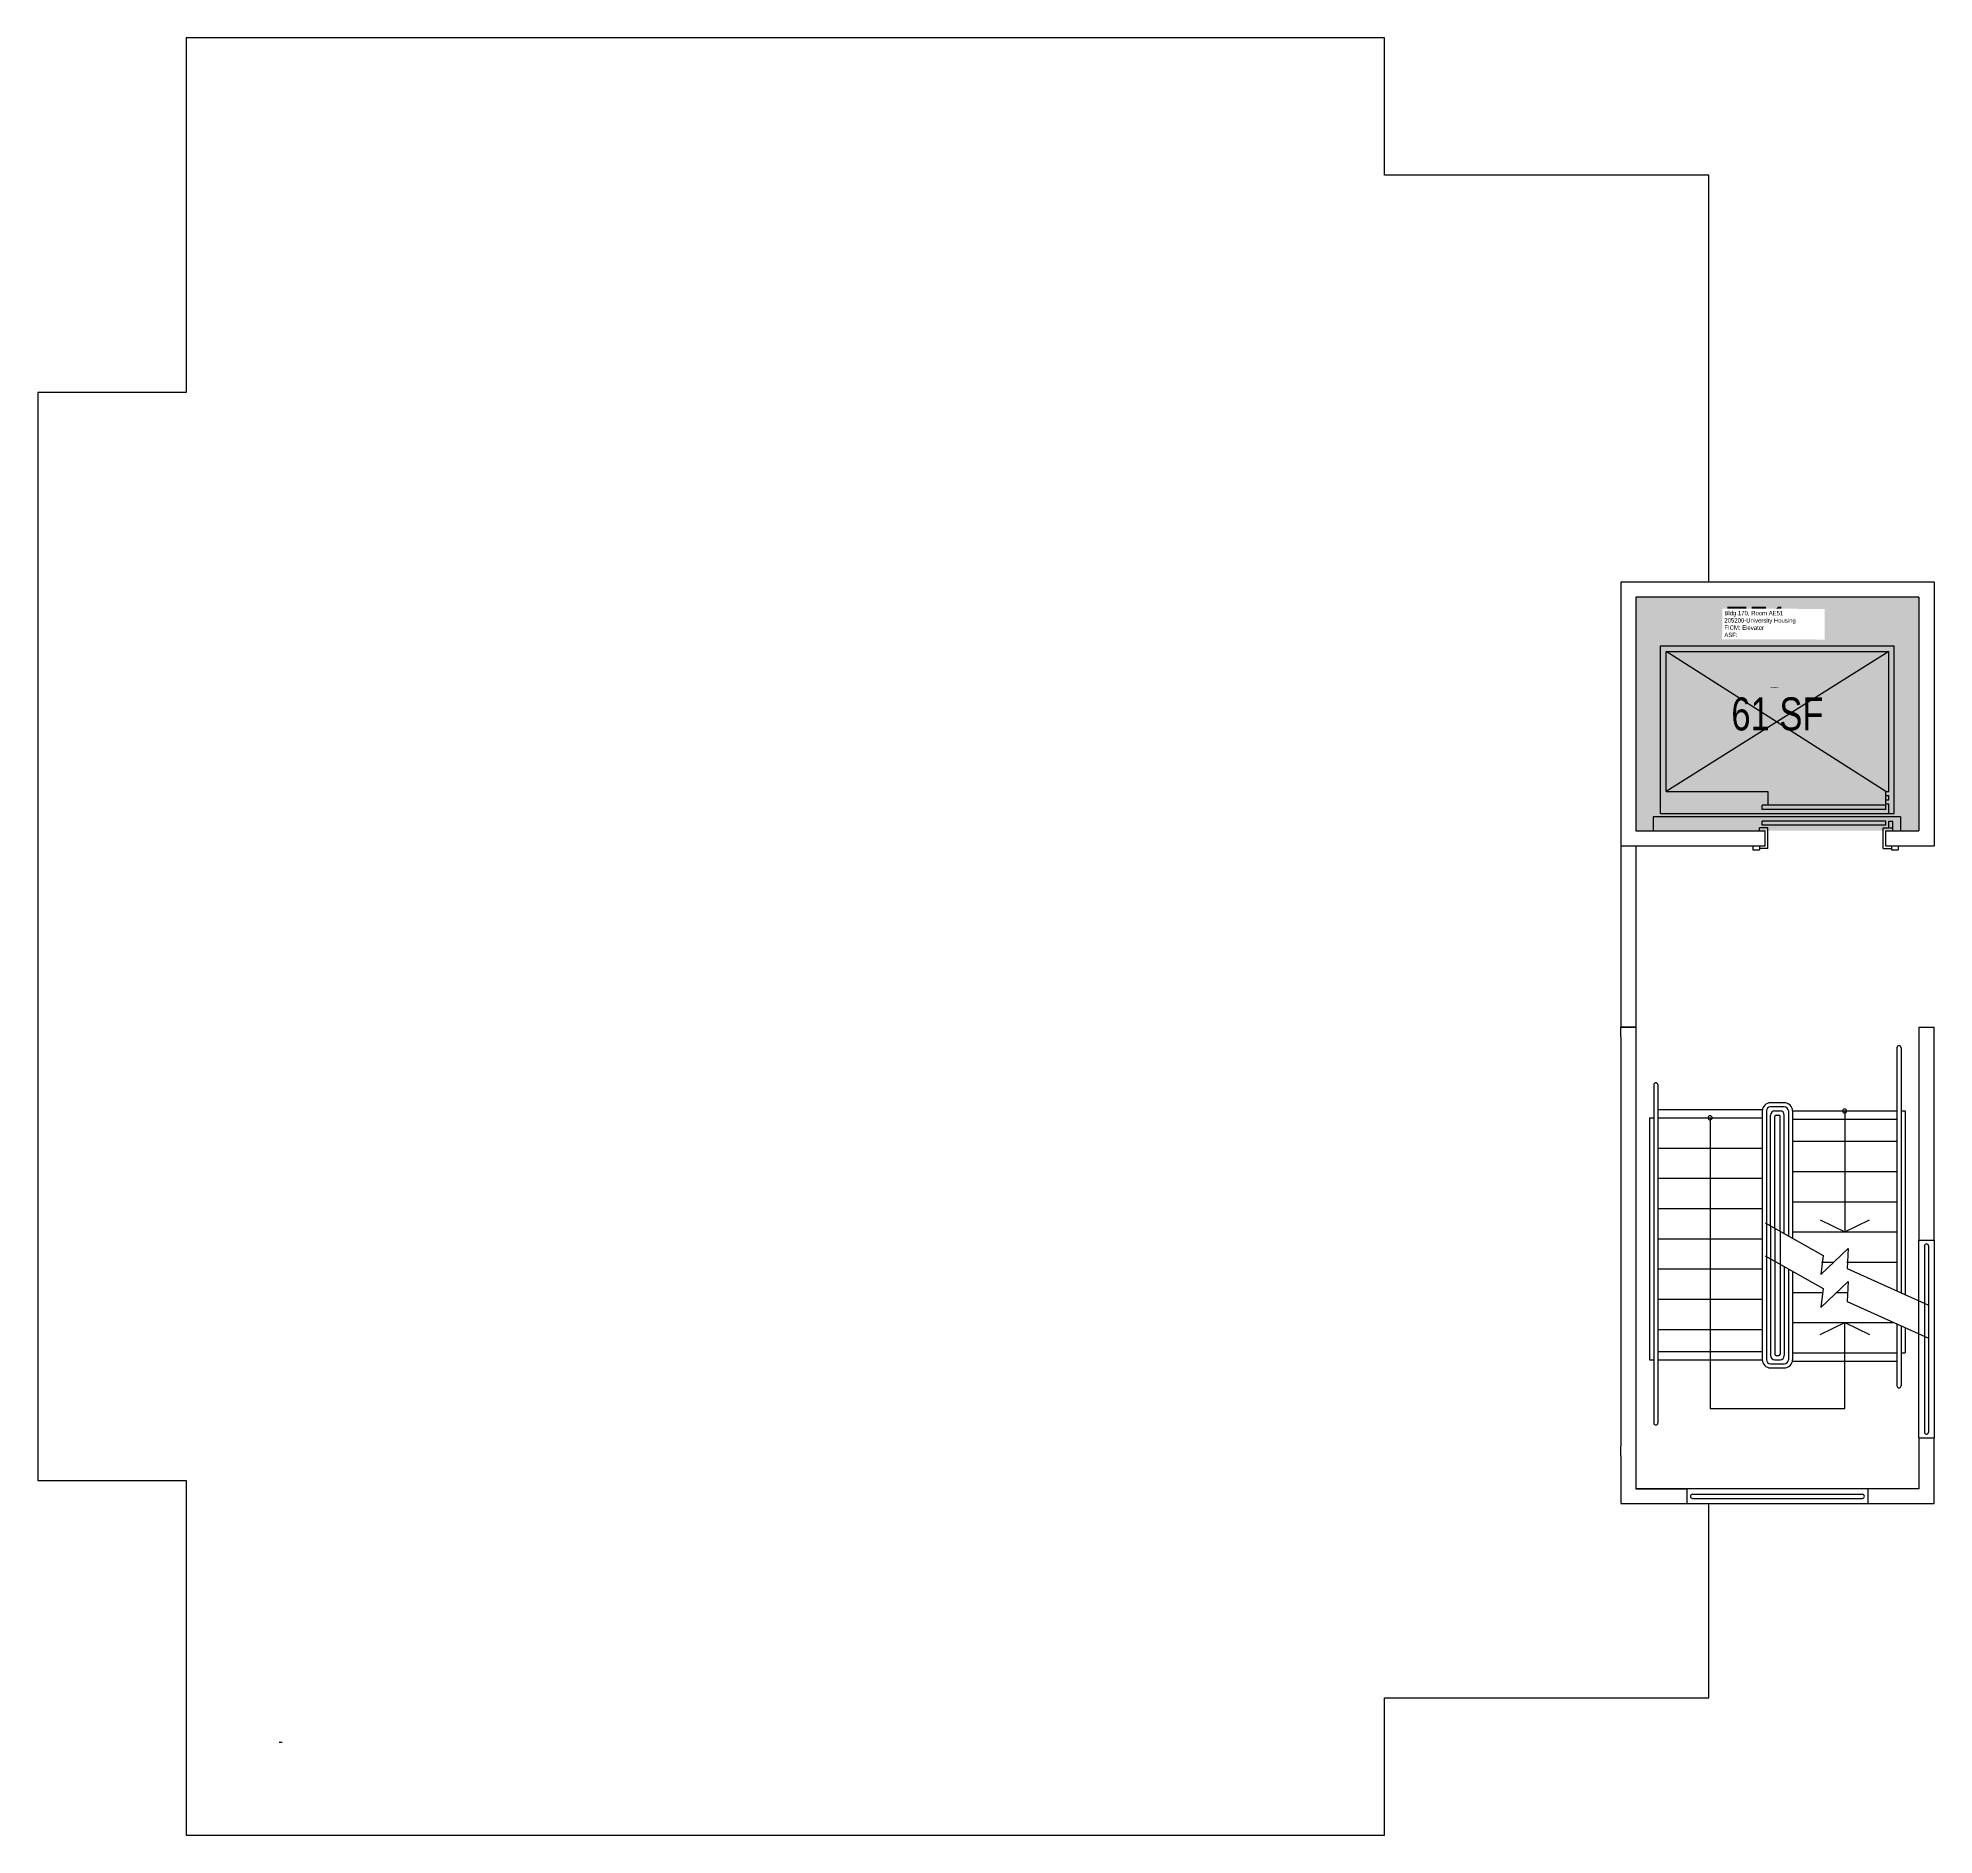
# Model space of a CAD drawing. Header units: inches. Extents: x -88 to 2438, y -52 to 1673.
# Drawn here: x -88 to 602, y -34 to 620 of the extents above; entities that cross this region are included whole.
import ezdxf
from ezdxf.enums import TextEntityAlignment as Align

# ---------------------------------------------------------------- set-up
doc = ezdxf.new("R2010")
doc.units = ezdxf.units.IN
doc.header["$LTSCALE"] = 10
doc.header["$MEASUREMENT"] = 0
for name, color, linetype in [('A-FLOR', 3, 'CONTINUOUS'), ('A-IDEN-RNUM', 7, 'CONTINUOUS'), ('A-IDEN-SNUM', 4, 'CONTINUOUS'), ('A-IDEN-VNUM', 4, 'CONTINUOUS'), ('A-ROOF', 2, 'CONTINUOUS'), ('A-WALL', 5, 'CONTINUOUS'), ('AREA-TEXT', 3, 'CONTINUOUS'), ('Rooms-Category-Color', 7, 'CONTINUOUS'), ('Rooms-College-Color', 7, 'CONTINUOUS'), ('Rooms-Department-Color', 7, 'CONTINUOUS'), ('Rooms-Division-Color', 7, 'CONTINUOUS'), ('Rooms-Information', 7, 'CONTINUOUS')]:
    doc.layers.add(name, color=color, linetype=linetype)
doc.styles.add('CP_AREA', font='arial.ttf', dxfattribs={"height": 15})
doc.styles.add('CP_ROOMSNUMBER', font='arial.ttf', dxfattribs={"height": 1})
doc.styles.add('CP_ROOMVNUMBER', font='arial.ttf', dxfattribs={"width": 0.85, "height": 0.075})

msp = doc.modelspace()

# ---------------------------------------------------------------- hatches: boundary and pattern name
at = {"layer": 'Rooms-Category-Color', "true_color": 0xadadad}
msp.add_hatch(color=253, dxfattribs=at).paths.add_polyline_path([(596.67, 331.65), (596.67, 416.65), (493.67, 416.65), (493.67, 331.65)])
at = {"layer": 'Rooms-College-Color', "true_color": 0xadadad}
msp.add_hatch(color=253, dxfattribs=at).paths.add_polyline_path([(596.67, 331.65), (596.67, 416.65), (493.67, 416.65), (493.67, 331.65)])
at = {"layer": 'Rooms-Department-Color', "true_color": 0xacacac}
msp.add_hatch(color=253, dxfattribs=at).paths.add_polyline_path([(596.67, 331.65), (596.67, 416.65), (493.67, 416.65), (493.67, 331.65)])
at = {"layer": 'Rooms-Division-Color', "true_color": 0xadadad}
msp.add_hatch(color=253, dxfattribs=at).paths.add_polyline_path([(596.67, 331.65), (596.67, 416.65), (493.67, 416.65), (493.67, 331.65)])

# ---------------------------------------------------------------- linework, layer by layer
at = {"layer": 'A-FLOR'}
for p, q in [((502.67, 337.9), (502.67, 398.9)), ((502.67, 398.9), (587.67, 398.9)), ((504.67, 345.9), (504.67, 396.9)), ((585.67, 396.9), (504.67, 345.9)), ((584.67, 345.9), (504.67, 396.9)), ((504.67, 396.9), (585.67, 396.9)), ((585.67, 345.9), (585.67, 396.9)), ((587.67, 337.9), (587.67, 398.9)), ((504.67, 345.9), (541.67, 345.9)), ((541.67, 345.9), (541.67, 340.9)), ((584.67, 341.4), (584.67, 345.9)), ((584.67, 345.9), (585.67, 345.9)), ((539.67, 339.4), (539.67, 340.9)), ((584.67, 340.9), (539.67, 340.9)), ((584.67, 339.4), (539.67, 339.4)), ((584.67, 344.4), (585.67, 344.4)), ((584.67, 342.9), (585.67, 342.9)), ((584.67, 341.4), (585.67, 341.4)), ((584.67, 339.4), (584.67, 340.9)), ((585.67, 342.9), (585.67, 344.4)), ((585.67, 337.9), (585.67, 341.4)), ((589.92, 336.65), (499.92, 336.65)), ((499.92, 336.65), (499.92, 331.65)), ((502.67, 337.9), (587.67, 337.9)), ((538.67, 331.65), (538.67, 332.65)), ((541.67, 332.65), (538.67, 332.65)), ((584.67, 335.15), (539.67, 335.15)), ((539.67, 333.65), (539.67, 335.15)), ((584.67, 333.65), (539.67, 333.65)), ((541.67, 325.15), (541.67, 332.65)), ((583.67, 332.65), (585.67, 332.65)), ((583.67, 325.15), (583.67, 332.65)), ((584.67, 333.65), (584.67, 335.15)), ((585.67, 335.15), (587.17, 335.15)), ((585.67, 332.65), (585.67, 335.15)), ((585.92, 332.65), (586.92, 332.65)), ((587.17, 331.65), (587.17, 335.15)), ((589.92, 336.65), (589.92, 331.65)), ((536.18, 326.15), (536.18, 324.65)), ((536.18, 324.65), (538.68, 324.65)), ((538.68, 326.15), (538.68, 325.15)), ((538.68, 326.15), (538.68, 324.65)), ((541.67, 325.15), (538.68, 325.15)), ((583.67, 325.15), (586.66, 325.15)), ((586.66, 326.15), (586.66, 324.65)), ((586.66, 324.65), (589.16, 324.65)), ((589.16, 326.15), (589.16, 324.65)), ((588.67, 252.65), (588.67, 164.04)), ((590.17, 252.65), (590.17, 163.36)), ((500.17, 239.15), (500.17, 116.15)), ((501.67, 239.15), (501.67, 116.15)), ((501.67, 230.15), (539.71, 230.15)), ((539.67, 229.65), (539.67, 139.15)), ((541.17, 229.65), (541.17, 139.15)), ((547.67, 232.65), (542.67, 232.65)), ((547.67, 231.15), (542.67, 231.15)), ((542.67, 187.86), (542.67, 228.15)), ((544.17, 229.65), (546.17, 229.65)), ((544.67, 228.15), (545.67, 228.15)), ((547.67, 185.03), (547.67, 228.15)), ((549.17, 229.65), (549.17, 184.03)), ((550.67, 229.65), (550.67, 183.18)), ((550.67, 229.65), (588.67, 229.65)), ((569.67, 229.65), (569.67, 185.65)), ((590.17, 229.65), (591.67, 229.65)), ((591.67, 229.65), (591.67, 162.68)), ((498.67, 227.15), (500.17, 227.15)), ((498.67, 227.15), (498.67, 139.15)), ((501.67, 227.15), (539.67, 227.15)), ((520.67, 227.15), (520.67, 121.36)), ((544.17, 187.01), (544.17, 227.65)), ((546.17, 185.88), (546.17, 227.65)), ((550.67, 226.65), (588.67, 226.65)), ((501.67, 216.15), (539.67, 216.15)), ((550.67, 218.65), (588.67, 218.65)), ((550.67, 207.65), (588.67, 207.65)), ((501.67, 205.15), (539.67, 205.15)), ((501.67, 194.15), (539.67, 194.15)), ((550.67, 196.65), (588.67, 196.65)), ((540.66, 189), (561.77, 177.03)), ((542.67, 187.86), (542.67, 140.65)), ((544.17, 187.01), (544.17, 141.15)), ((560.67, 190.04), (569.67, 185.65)), ((569.67, 185.65), (578.67, 190.04)), ((501.67, 183.15), (539.67, 183.15)), ((546.17, 185.88), (546.17, 141.15)), ((547.67, 185.03), (547.67, 184.88)), ((550.67, 185.65), (588.67, 185.65)), ((560.94, 170.18), (570.89, 179.56)), ((570.89, 179.56), (570.59, 172.34)), ((598.67, 180.54), (598.67, 112.76)), ((600.17, 180.54), (600.17, 112.76)), ((540.66, 177), (561.77, 165.03)), ((547.67, 172.88), (547.67, 140.65)), ((561.77, 177.03), (560.94, 170.18)), ((561.23, 174.65), (565.43, 174.65)), ((570.44, 174.65), (588.67, 174.65)), ((501.67, 172.15), (539.67, 172.15)), ((549.17, 172.03), (549.17, 139.15)), ((550.67, 171.18), (550.67, 139.15)), ((560.94, 158.18), (570.89, 167.56)), ((570.59, 172.34), (599.91, 159.06)), ((570.89, 167.56), (570.59, 160.34)), ((501.67, 161.15), (539.67, 161.15)), ((550.67, 163.65), (561.35, 163.65)), ((561.77, 165.03), (560.94, 158.18)), ((566.49, 163.65), (570.48, 163.65)), ((570.59, 160.34), (599.91, 147.06)), ((550.67, 152.65), (587.32, 152.65)), ((560.67, 148.26), (569.67, 152.65)), ((569.67, 121.36), (569.67, 152.65)), ((569.67, 152.65), (578.67, 148.26)), ((588.67, 152.04), (588.67, 129.65)), ((501.67, 150.15), (539.67, 150.15)), ((590.17, 151.36), (590.17, 129.65)), ((591.67, 150.68), (591.67, 141.65)), ((498.67, 139.15), (500.17, 139.15)), ((501.67, 142.15), (539.67, 142.15)), ((501.67, 139.15), (539.67, 139.15)), ((544.17, 139.15), (546.17, 139.15)), ((544.67, 140.65), (545.67, 140.65)), ((550.67, 141.65), (588.67, 141.65)), ((550.67, 138.65), (588.67, 138.65)), ((590.17, 141.65), (591.67, 141.65)), ((542.67, 137.65), (547.67, 137.65)), ((542.67, 136.15), (547.67, 136.15)), ((520.67, 121.36), (569.67, 121.36)), ((514.28, 90.15), (576.06, 90.15)), ((514.28, 88.65), (576.06, 88.65))]:
    msp.add_line(p, q, dxfattribs=at)
for centre, radius, start, end in [((589.42, 252.65), 0.75, 0, 180), ((500.92, 239.15), 0.75, 0, 180), ((520.67, 227.15), 0.75, 90, 270), ((520.67, 227.15), 0.75, 270, 90), ((542.67, 229.65), 3, 90, 180), ((542.67, 229.65), 1.5, 90, 180), ((544.17, 228.15), 1.5, 90, 180), ((544.67, 227.65), 0.5, 90, 180), ((545.67, 227.65), 0.5, 0, 90), ((546.17, 228.15), 1.5, 0, 90), ((547.67, 229.65), 3, 0, 90), ((547.67, 229.65), 1.5, 0, 90), ((569.67, 229.65), 0.75, 90, 270), ((569.67, 229.65), 0.75, 270, 90), ((599.42, 180.54), 0.75, 0, 180), ((542.67, 139.15), 3, 180, 270), ((542.67, 139.15), 1.5, 180, 270), ((544.17, 140.65), 1.5, 180, 270), ((544.67, 141.15), 0.5, 180, 270), ((545.67, 141.15), 0.5, 270, 0), ((546.17, 140.65), 1.5, 270, 0), ((547.67, 139.15), 3, 270, 0), ((547.67, 139.15), 1.5, 270, 0), ((589.42, 129.65), 0.75, 180, 0), ((500.92, 116.15), 0.75, 180, 0), ((599.42, 112.76), 0.75, 180, 0), ((514.28, 89.4), 0.75, 90, 270), ((576.06, 89.4), 0.75, 270, 90)]:
    msp.add_arc(centre, radius, start, end, dxfattribs=at)
at = {"layer": 'A-ROOF'}
for p, q in [((402.17, 620.15), (-33.83, 620.15)), ((-33.83, 620.15), (-33.83, 491.15)), ((402.17, 570.15), (402.17, 620.15)), ((520.17, 570.15), (402.17, 570.15)), ((520.17, 422.15), (520.17, 570.15)), ((-87.83, 491.15), (-87.83, 95.15)), ((-33.83, 491.15), (-87.83, 491.15)), ((-87.83, 95.15), (-33.83, 95.15)), ((-33.83, 95.15), (-33.83, -33.85)), ((520.17, 16.15), (520.17, 86.65)), ((402.17, 16.15), (520.17, 16.15)), ((402.17, -33.85), (402.17, 16.15)), ((-33.83, -33.85), (402.17, -33.85))]:
    msp.add_line(p, q, dxfattribs=at)
at = {"layer": 'A-WALL'}
for p, q in [((488.17, 422.15), (488.17, 416.65)), ((596.67, 422.15), (488.17, 422.15)), ((602.17, 422.15), (596.67, 422.15)), ((602.17, 422.15), (602.17, 326.15)), ((488.17, 416.65), (488.17, 331.65)), ((596.67, 416.65), (493.67, 416.65)), ((493.67, 416.65), (493.67, 331.65)), ((596.67, 416.65), (596.67, 331.65)), ((488.17, 331.65), (488.17, 326.15)), ((493.67, 331.65), (540.67, 331.65)), ((540.67, 326.15), (540.67, 331.65)), ((584.67, 331.65), (596.67, 331.65)), ((584.67, 326.15), (584.67, 331.65)), ((488.17, 326.15), (488.17, 260.15)), ((488.17, 326.15), (540.67, 326.15)), ((493.67, 326.15), (493.67, 260.15)), ((584.67, 326.15), (602.17, 326.15)), ((488.17, 260.15), (493.67, 260.15)), ((488.17, 256.65), (488.17, 260.15)), ((493.67, 260.15), (488.17, 260.15)), ((488.17, 256.65), (488.17, 107.65)), ((493.67, 260.15), (493.67, 92.15)), ((596.67, 260.15), (596.67, 182.65)), ((596.67, 260.15), (602.17, 260.15)), ((602.17, 182.65), (602.17, 260.15)), ((596.67, 182.65), (602.17, 182.65)), ((596.67, 110.65), (596.67, 182.65)), ((602.17, 182.65), (602.17, 110.65)), ((596.67, 110.65), (602.17, 110.65)), ((596.67, 110.65), (596.67, 92.15)), ((602.17, 86.65), (602.17, 110.65)), ((488.17, 104.15), (488.17, 107.65)), ((488.17, 104.15), (488.17, 90.15)), ((488.17, 90.15), (488.17, 86.9)), ((512.17, 92.15), (493.67, 92.15)), ((493.67, 92.15), (512.17, 92.15)), ((578.17, 92.15), (512.17, 92.15)), ((512.17, 92.15), (512.17, 86.65)), ((596.67, 92.15), (578.17, 92.15)), ((578.17, 86.65), (578.17, 92.15)), ((512.17, 86.65), (488.17, 86.65)), ((578.17, 86.65), (512.17, 86.65)), ((602.17, 86.65), (578.17, 86.65)), ((0, 0), (1, 0)), ((0, 0), (1, 0))]:
    msp.add_line(p, q, dxfattribs=at)

# ---------------------------------------------------------------- texts
at = {"layer": 'A-IDEN-RNUM', "style": 'CP_ROOMSNUMBER'}
msp.add_text('0E51-00', height=0.36, rotation=359.87, dxfattribs=at).set_placement((542.73, 383.62))
at = {"layer": 'A-IDEN-SNUM', "style": 'CP_ROOMSNUMBER'}
msp.add_text('1700AE5100', height=0.36, rotation=359.87, dxfattribs=at).set_placement((542.73, 383.62))
at = {"layer": 'A-IDEN-VNUM', "style": 'CP_ROOMVNUMBER', "width": 0.85}
msp.add_text('E51', height=11.143, rotation=359.86553, dxfattribs=at).set_placement((525.85, 402.08))
at = {"layer": 'AREA-TEXT', "style": 'CP_AREA', "width": 0.75}
msp.add_text('61 SF', height=12, dxfattribs=at).set_placement((545.17, 374.15), align=Align.MIDDLE_CENTER)

# ---------------------------------------------------------------- next in the draw order: texts
at = {"layer": 'Rooms-Information', "insert": (525.85, 402.08), "char_height": 1.5919, "width": 35.6584, "attachment_point": 7, "rotation": 359.86553, "style": 'CP_ROOMVNUMBER', "bg_fill": 3, "box_fill_scale": 1.5, "bg_fill_color": 256, "bg_fill_true_color": 13158600, "bg_fill_transparency": 0}
msp.add_mtext('Bldg.170, Room AE51^M^J205200-University Housing^M^JFICM: Elevator^M^JASF: ', dxfattribs=at)

doc.saveas('drawing.dxf')
